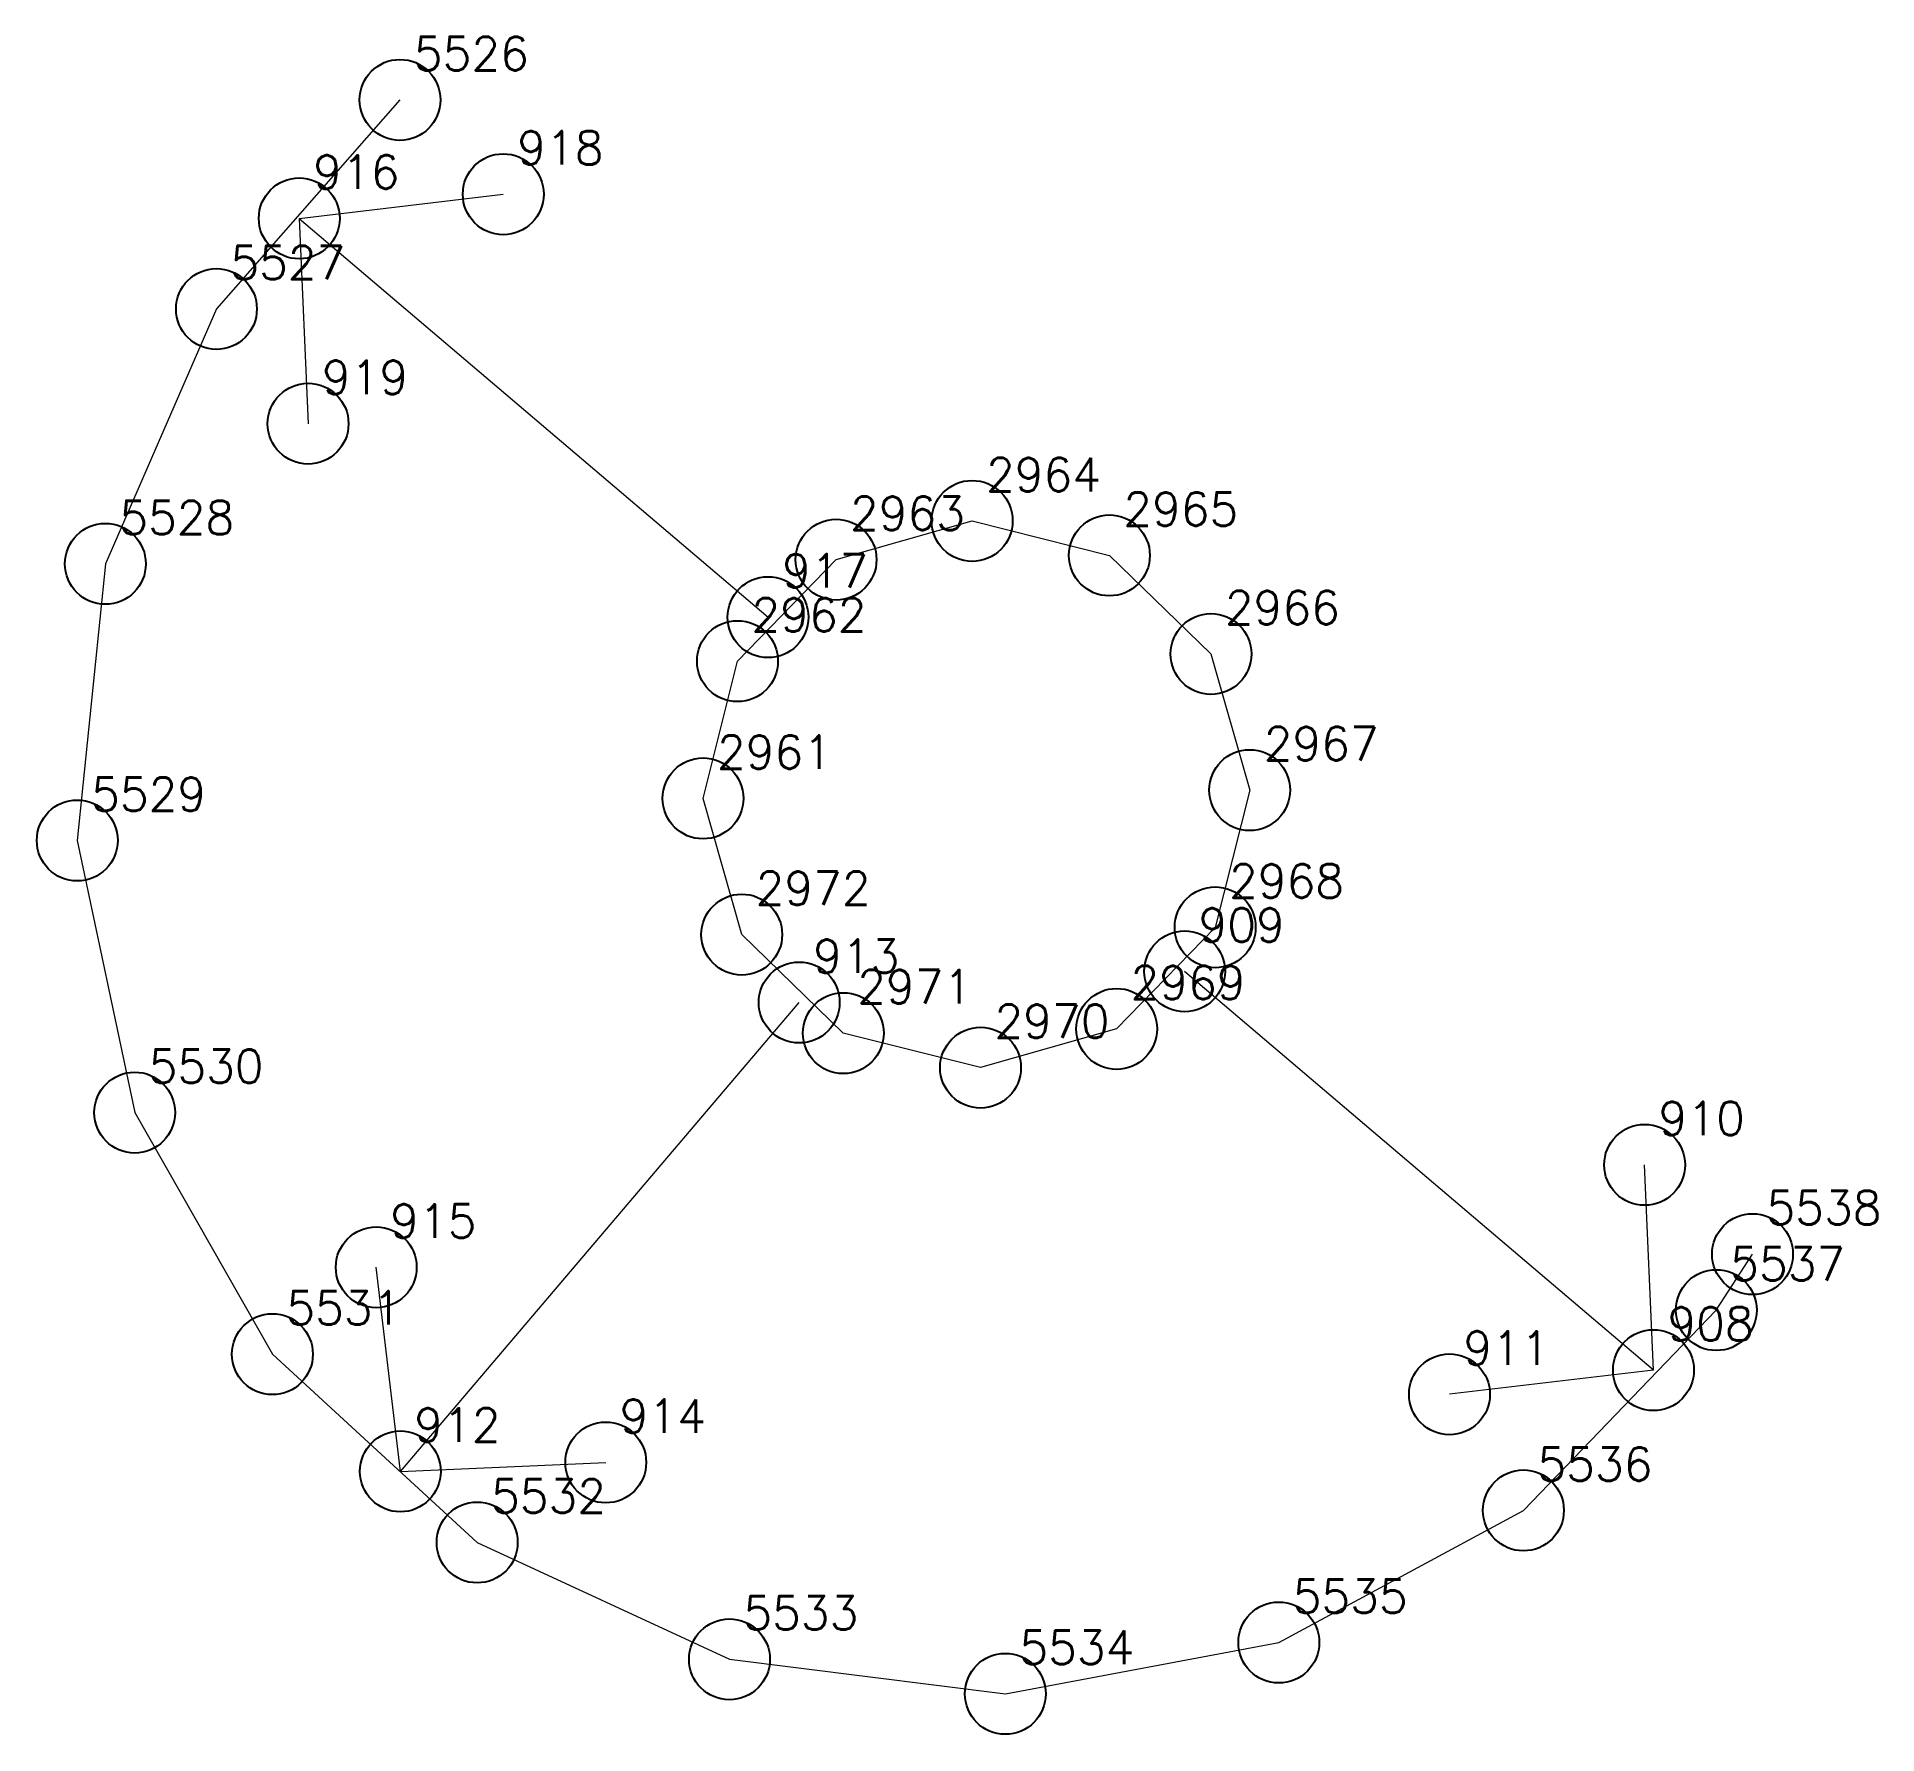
# Model space of a CAD drawing. Extents: x 1391501 to 1398271, y 354915 to 360782.
# Drawn here: x 1397416.34 to 1397433.41, y 359652.84 to 359668.58 of the extents above; entities that cross this region are included whole.
import ezdxf

# ---------------------------------------------------------------- set-up
doc = ezdxf.new("R2010")
doc.units = 0
doc.header["$PDMODE"] = 33
doc.header["$PDSIZE"] = 0.75
doc.layers.add('12 - ценные элементы визуального восприятия территории', color=7, linetype='Continuous')
doc.styles.get("Standard").update_dxf_attribs({"font": 'simplex.shx'})

msp = doc.modelspace()

# ---------------------------------------------------------------- texts
at = {"color": 7}
for s, p in [('2964', (1397425.14, 359664.367)), ('2965', (1397426.413, 359664.047)), ('2963', (1397423.878, 359664.008)), ('2962', (1397422.964, 359663.066)), ('2966', (1397427.355, 359663.133)), ('2961', (1397422.644, 359661.793)), ('2967', (1397427.715, 359661.871)), ('2968', (1397427.394, 359660.598)), ('2972', (1397423.003, 359660.531)), ('2971', (1397423.945, 359659.617)), ('2969', (1397426.48, 359659.656)), ('2970', (1397425.218, 359659.297))]:
    msp.add_text(s, height=0.3111, dxfattribs=at).set_placement(p)
at = {"layer": '12 - ценные элементы визуального восприятия территории', "color": 7}
for s, p in [('5526', (1397419.833, 359668.272)), ('918', (1397420.792, 359667.398)), ('916', (1397418.899, 359667.174)), ('5527', (1397418.131, 359666.334)), ('919', (1397418.981, 359665.269)), ('5528', (1397417.101, 359663.969)), ('917', (1397423.248, 359663.475)), ('5529', (1397416.84, 359661.403)), ('909', (1397427.111, 359660.189)), ('913', (1397423.536, 359659.9)), ('5530', (1397417.373, 359658.88)), ('910', (1397431.377, 359658.395)), ('5538', (1397432.378, 359657.567)), ('915', (1397419.613, 359657.444)), ('5537', (1397432.042, 359657.047)), ('5531', (1397418.65, 359656.638)), ('908', (1397431.46, 359656.49)), ('911', (1397429.567, 359656.266)), ('912', (1397419.837, 359655.552)), ('914', (1397421.742, 359655.634)), ('5536', (1397430.254, 359655.189)), ('5532', (1397420.549, 359654.893)), ('5535', (1397427.984, 359653.964)), ('5533', (1397422.889, 359653.809)), ('5534', (1397425.449, 359653.489))]:
    msp.add_text(s, height=0.3111, dxfattribs=at).set_placement(p)

# ---------------------------------------------------------------- linework, layer by layer
for p in [(1397425.011, 359664.093), (1397423.749, 359663.734), (1397426.284, 359663.773), (1397422.835, 359662.792), (1397427.226, 359662.859), (1397427.585, 359661.596), (1397422.515, 359661.519), (1397422.874, 359660.256), (1397427.265, 359660.323), (1397423.816, 359659.342), (1397426.351, 359659.381), (1397425.089, 359659.022)]:
    msp.add_point(p)
at = {"layer": '12 - ценные элементы визуального восприятия территории', "color": 7, "lineweight": 20}
for points in [[(1397419.704, 359667.998), (1397418.002, 359666.059), (1397416.972, 359663.695), (1397416.711, 359661.129), (1397417.244, 359658.605), (1397418.521, 359656.364), (1397420.42, 359654.618), (1397422.76, 359653.534), (1397425.319, 359653.214), (1397427.855, 359653.69), (1397430.124, 359654.915), (1397431.913, 359656.773), (1397432.249, 359657.292)], [(1397418.77, 359666.899), (1397420.662, 359667.123)], [(1397418.77, 359666.899), (1397423.118, 359663.2)], [(1397418.77, 359666.899), (1397418.852, 359664.995)], [(1397431.33, 359656.216), (1397426.982, 359659.915)], [(1397419.708, 359655.277), (1397423.407, 359659.626)], [(1397431.33, 359656.216), (1397431.248, 359658.12)], [(1397419.708, 359655.277), (1397419.484, 359657.17)], [(1397431.33, 359656.216), (1397429.438, 359655.992)], [(1397419.708, 359655.277), (1397421.613, 359655.36)]]:
    msp.add_lwpolyline(points, dxfattribs=at)
msp.add_lwpolyline([(1397422.515, 359661.519), (1397422.835, 359662.792), (1397423.749, 359663.734), (1397425.011, 359664.093), (1397426.284, 359663.773), (1397427.226, 359662.859), (1397427.585, 359661.596), (1397427.265, 359660.323), (1397426.351, 359659.381), (1397425.089, 359659.022), (1397423.816, 359659.342), (1397422.874, 359660.256), (1397422.515, 359661.519)], close=True, dxfattribs=at)
at = {"layer": '12 - ценные элементы визуального восприятия территории'}
for p in [(1397419.704, 359667.998), (1397420.662, 359667.123), (1397418.77, 359666.899), (1397418.002, 359666.059), (1397418.852, 359664.995), (1397416.972, 359663.695), (1397423.118, 359663.2), (1397416.711, 359661.129), (1397426.982, 359659.915), (1397423.407, 359659.626), (1397417.244, 359658.605), (1397431.248, 359658.12), (1397432.249, 359657.292), (1397419.484, 359657.17), (1397431.913, 359656.773), (1397418.521, 359656.364), (1397431.33, 359656.216), (1397429.438, 359655.992), (1397419.708, 359655.277), (1397421.613, 359655.36), (1397430.124, 359654.915), (1397420.42, 359654.618), (1397427.855, 359653.69), (1397422.76, 359653.534), (1397425.319, 359653.214)]:
    msp.add_point(p, dxfattribs=at)

msp.set_redraw_order([(e.dxf.handle, doc.entitydb.next_handle()) for e in msp.query("TEXT MTEXT ATTDEF DIMENSION ARC_DIMENSION")])  # texts and dimensions are drawn at this point

doc.saveas('drawing.dxf')
